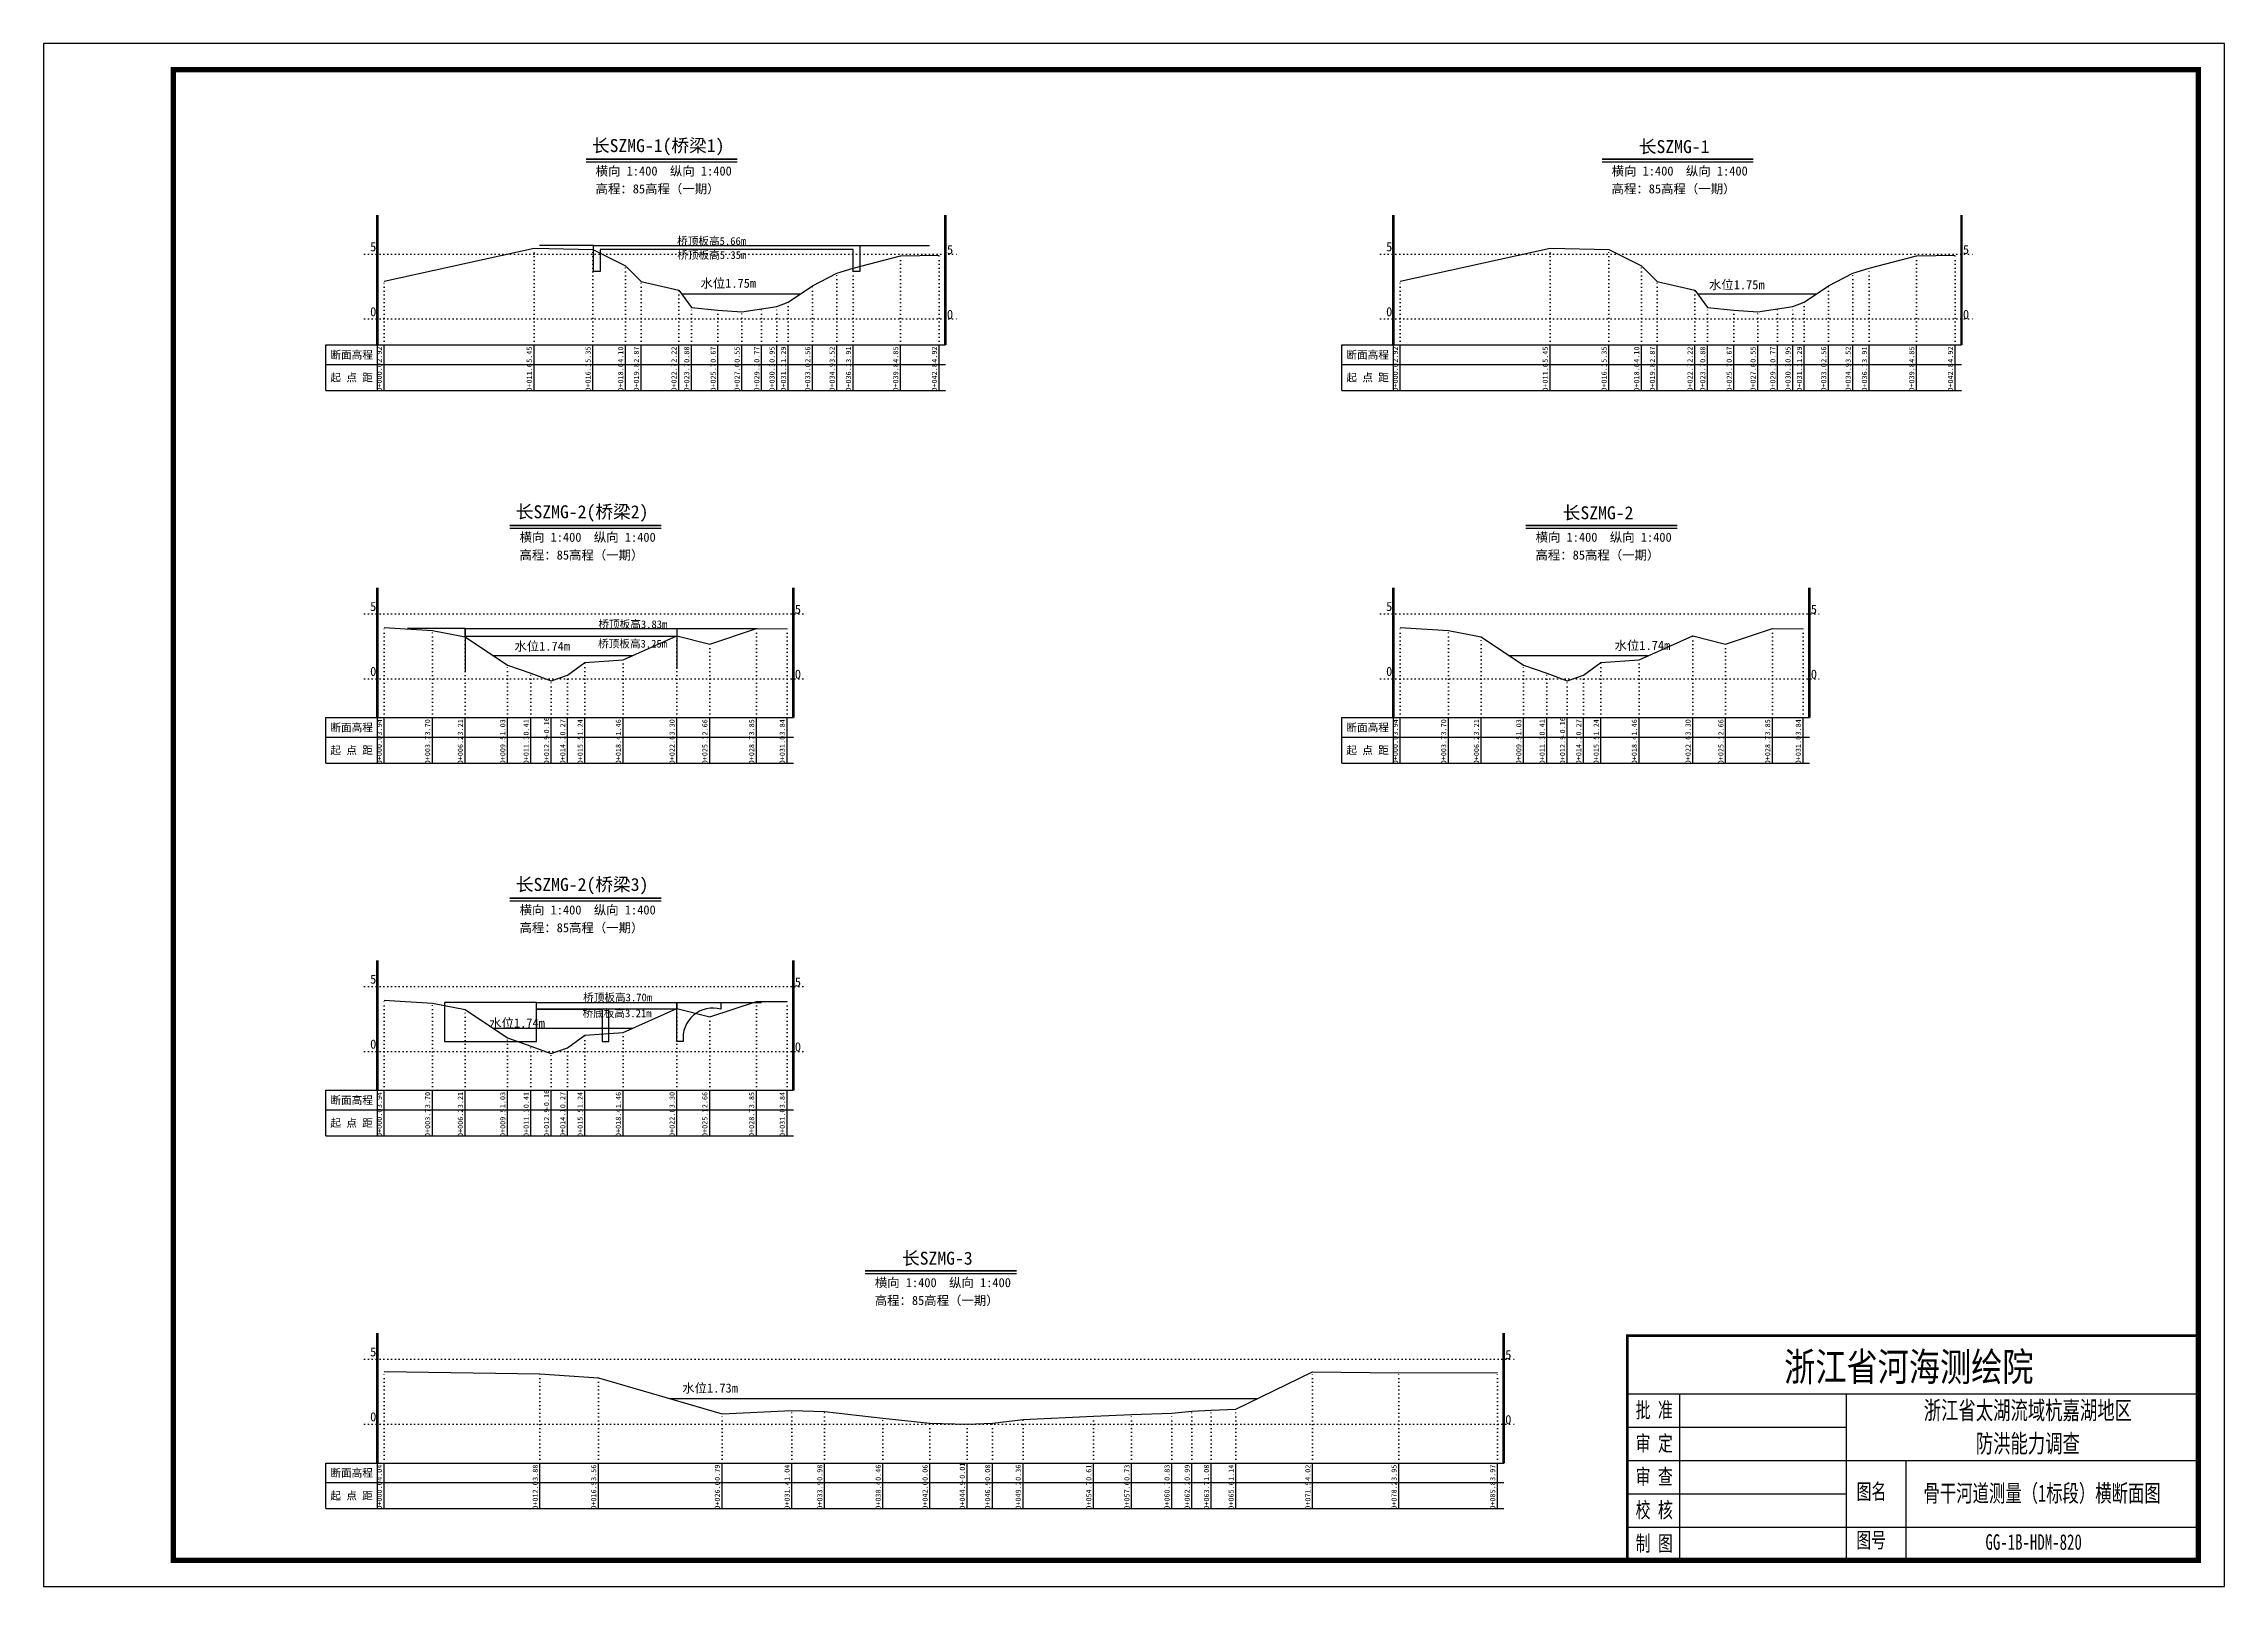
# Model space of a CAD drawing. Header units: millimetres. Extents: x 519117 to 520888, y 3371934 to 3372231.
# Drawn here: x 519116.5 to 519536.5, y 3371934.1 to 3372231.1 of the extents above; entities that cross this region are included whole.
import ezdxf
from ezdxf.enums import TextEntityAlignment as Align

# ---------------------------------------------------------------- set-up
doc = ezdxf.new("R2010")
doc.units = ezdxf.units.MM
doc.header["$LTSCALE"] = 0.4
doc.header["$MEASUREMENT"] = 0
doc.linetypes.add('X4', pattern=[1.6, 0, -1.6])
for name, color, linetype in [('DMX', 1, 'Continuous'), ('TEXT', 7, 'Continuous'), ('zdm1', 5, 'Continuous'), ('ZDMT5', 3, 'Continuous'), ('图框', 7, 'Continuous'), ('断面名称', 5, 'Continuous'), ('桥梁', 7, 'Continuous'), ('比例尺', 3, 'Continuous'), ('水位', 7, 'Continuous')]:
    doc.layers.add(name, color=color, linetype=linetype)
doc.styles.add('HDM', font='fangsong_GB2312.ttf')
doc.styles.add('tk2', font='', dxfattribs={"width": 0.8})
doc.styles.get('tk2').set_extended_font_data('SimSun')

msp = doc.modelspace()

# ---------------------------------------------------------------- linework, layer by layer
at = {"lineweight": 100, "const_width": 0.5}
msp.add_lwpolyline([(519531.53, 3371982.35), (519421.53, 3371982.35), (519421.53, 3371939.06), (519531.53, 3371939.06), (519531.53, 3371982.35)], dxfattribs=at)
at = {"layer": 'DMX', "linetype": 'Continuous', "flags": 128}
for points in [[(519182.11, 3372185.36), (519210.98, 3372191.69), (519222.31, 3372191.44), (519228.58, 3372188.31), (519231.61, 3372185.24), (519238.86, 3372183.61), (519241.31, 3372180.26), (519246.41, 3372179.74), (519251.01, 3372179.44), (519254.81, 3372179.99), (519257.73, 3372180.44), (519259.93, 3372181.29), (519264.61, 3372184.46), (519269.31, 3372186.86), (519272.46, 3372187.84), (519281.56, 3372190.19), (519289.01, 3372190.36)], [(519377.78, 3372185.36), (519406.66, 3372191.69), (519417.98, 3372191.44), (519424.26, 3372188.31), (519427.28, 3372185.24), (519434.53, 3372183.61), (519436.98, 3372180.26), (519442.08, 3372179.74), (519446.68, 3372179.44), (519450.48, 3372179.99), (519453.41, 3372180.44), (519455.61, 3372181.29), (519460.28, 3372184.46), (519464.98, 3372186.86), (519468.13, 3372187.84), (519477.23, 3372190.19), (519484.68, 3372190.36)], [(519182.11, 3372118.66), (519191.41, 3372118.06), (519197.71, 3372116.84), (519205.88, 3372111.39), (519210.38, 3372109.84), (519214.31, 3372108.41), (519217.43, 3372109.49), (519220.78, 3372111.91), (519228.13, 3372112.46), (519238.48, 3372117.06), (519244.81, 3372115.46), (519253.81, 3372118.44), (519259.71, 3372118.41)], [(519377.78, 3372118.66), (519387.08, 3372118.06), (519393.38, 3372116.84), (519401.56, 3372111.39), (519406.06, 3372109.84), (519409.98, 3372108.41), (519413.11, 3372109.49), (519416.46, 3372111.91), (519423.81, 3372112.46), (519434.16, 3372117.06), (519440.48, 3372115.46), (519449.48, 3372118.44), (519455.38, 3372118.41)], [(519182.11, 3372046.91), (519191.41, 3372046.31), (519197.71, 3372045.09), (519205.88, 3372039.64), (519210.38, 3372038.09), (519214.31, 3372036.66), (519217.43, 3372037.74), (519220.78, 3372040.16), (519228.13, 3372040.71), (519238.48, 3372045.31), (519244.81, 3372043.71), (519253.81, 3372046.69), (519259.71, 3372046.66)], [(519182.11, 3371975.41), (519212.13, 3371975.01), (519223.38, 3371974.21), (519247.21, 3371967.29), (519260.63, 3371967.91), (519266.93, 3371967.76), (519278.18, 3371966.46), (519287.21, 3371965.46), (519294.38, 3371965.29), (519299.26, 3371965.51), (519305.16, 3371966.21), (519318.76, 3371966.84), (519326.08, 3371967.14), (519333.81, 3371967.39), (519337.68, 3371967.79), (519341.41, 3371968.01), (519346.16, 3371968.16), (519360.93, 3371975.36), (519377.53, 3371975.19), (519396.53, 3371975.24)]]:
    msp.add_lwpolyline(points, dxfattribs=at)
at = {"layer": 'TEXT', "color": 0}
for p, q in [((519421.53, 3371971.15, 0), (519531.53, 3371971.15, 0)), ((519431.62, 3371971.15, 0), (519431.62, 3371945.48, 0)), ((519463.7, 3371971.15, 0), (519463.7, 3371945.48, 0)), ((519421.53, 3371964.73, 0), (519463.7, 3371964.73, 0)), ((519421.53, 3371958.31, 0), (519463.7, 3371958.31, 0)), ((519463.7, 3371958.31, 0), (519531.53, 3371958.31, 0)), ((519475.18, 3371958.31, 0), (519475.18, 3371939.06, 0)), ((519421.53, 3371951.9, 0), (519463.7, 3371951.9, 0)), ((519421.53, 3371945.48, 0), (519531.53, 3371945.48, 0)), ((519431.62, 3371945.48, 0), (519431.62, 3371939.06, 0)), ((519463.7, 3371945.48, 0), (519463.7, 3371939.06, 0))]:
    msp.add_line(p, q, dxfattribs=at)
at = {"layer": 'zdm1', "linetype": 'Continuous'}
for p, q in [((519180.73, 3372173.06), (519180.73, 3372198.06)), ((519180.98, 3372173.06), (519180.98, 3372198.06)), ((519290.13, 3372173.06), (519290.13, 3372198.06)), ((519290.38, 3372173.06), (519290.38, 3372198.06)), ((519376.41, 3372173.06), (519376.41, 3372198.06)), ((519376.66, 3372173.06), (519376.66, 3372198.06)), ((519485.81, 3372173.06), (519485.81, 3372198.06)), ((519486.06, 3372173.06), (519486.06, 3372198.06)), ((519170.86, 3372173.06), (519182.11, 3372173.06)), ((519170.86, 3372164.31), (519170.86, 3372173.06)), ((519180.86, 3372164.31), (519180.86, 3372173.06)), ((519182.11, 3372173.06), (519290.26, 3372173.06)), ((519366.53, 3372164.31), (519366.53, 3372173.06)), ((519366.53, 3372173.06), (519377.78, 3372173.06)), ((519376.53, 3372164.31), (519376.53, 3372173.06)), ((519377.78, 3372173.06), (519485.93, 3372173.06)), ((519170.86, 3372169.31), (519290.26, 3372169.31)), ((519366.53, 3372169.31), (519485.93, 3372169.31)), ((519170.86, 3372164.31), (519290.26, 3372164.31)), ((519366.53, 3372164.31), (519485.93, 3372164.31)), ((519180.73, 3372101.31), (519180.73, 3372126.31)), ((519180.98, 3372101.31), (519180.98, 3372126.31)), ((519260.83, 3372101.31), (519260.83, 3372126.31)), ((519261.08, 3372101.31), (519261.08, 3372126.31)), ((519376.41, 3372101.31), (519376.41, 3372126.31)), ((519376.66, 3372101.31), (519376.66, 3372126.31)), ((519456.51, 3372101.31), (519456.51, 3372126.31)), ((519456.76, 3372101.31), (519456.76, 3372126.31)), ((519170.86, 3372101.31), (519182.11, 3372101.31)), ((519170.86, 3372092.56), (519170.86, 3372101.31)), ((519180.86, 3372092.56), (519180.86, 3372101.31)), ((519182.11, 3372101.31), (519260.96, 3372101.31)), ((519366.53, 3372092.56), (519366.53, 3372101.31)), ((519366.53, 3372101.31), (519377.78, 3372101.31)), ((519376.53, 3372092.56), (519376.53, 3372101.31)), ((519377.78, 3372101.31), (519456.63, 3372101.31)), ((519170.86, 3372097.56), (519260.96, 3372097.56)), ((519366.53, 3372097.56), (519456.63, 3372097.56)), ((519170.86, 3372092.56), (519260.96, 3372092.56)), ((519366.53, 3372092.56), (519456.63, 3372092.56)), ((519180.73, 3372029.56), (519180.73, 3372054.56)), ((519180.98, 3372029.56), (519180.98, 3372054.56)), ((519260.83, 3372029.56), (519260.83, 3372054.56)), ((519261.08, 3372029.56), (519261.08, 3372054.56)), ((519170.86, 3372029.56), (519182.11, 3372029.56)), ((519170.86, 3372020.81), (519170.86, 3372029.56)), ((519180.86, 3372020.81), (519180.86, 3372029.56)), ((519182.11, 3372029.56), (519260.96, 3372029.56)), ((519170.86, 3372025.81), (519260.96, 3372025.81)), ((519170.86, 3372020.81), (519260.96, 3372020.81)), ((519180.73, 3371957.81), (519180.73, 3371982.81)), ((519180.98, 3371957.81), (519180.98, 3371982.81)), ((519397.66, 3371957.81), (519397.66, 3371982.81)), ((519397.91, 3371957.81), (519397.91, 3371982.81)), ((519170.86, 3371949.06), (519170.86, 3371957.81)), ((519170.86, 3371957.81), (519182.11, 3371957.81)), ((519180.86, 3371949.06), (519180.86, 3371957.81)), ((519182.11, 3371957.81), (519397.78, 3371957.81)), ((519170.86, 3371954.06), (519397.78, 3371954.06)), ((519170.86, 3371949.06), (519397.78, 3371949.06))]:
    msp.add_line(p, q, dxfattribs=at)
at = {"layer": 'zdm1', "linetype": 'X4'}
for p, q in [((519178.36, 3372190.56), (519292.76, 3372190.56)), ((519374.03, 3372190.56), (519488.43, 3372190.56)), ((519178.36, 3372178.06), (519292.76, 3372178.06)), ((519374.03, 3372178.06), (519488.43, 3372178.06)), ((519178.36, 3372121.31), (519263.46, 3372121.31)), ((519374.03, 3372121.31), (519459.13, 3372121.31)), ((519178.36, 3372108.81), (519263.46, 3372108.81)), ((519374.03, 3372108.81), (519459.13, 3372108.81)), ((519178.36, 3372049.56), (519263.46, 3372049.56)), ((519178.36, 3372037.06), (519263.46, 3372037.06)), ((519178.36, 3371977.81), (519400.28, 3371977.81)), ((519178.36, 3371965.31), (519400.28, 3371965.31))]:
    msp.add_line(p, q, dxfattribs=at)
at = {"layer": 'zdm1', "linetype": 'Continuous', "flags": 128}
for points in [[(519180.86, 3372195.56, 0.25, 0.25, 0), (519180.86, 3372198.06, 0.25, 0.25, 0)], [(519290.26, 3372195.56, 0.25, 0.25, 0), (519290.26, 3372198.06, 0.25, 0.25, 0)], [(519376.53, 3372195.56, 0.25, 0.25, 0), (519376.53, 3372198.06, 0.25, 0.25, 0)], [(519485.93, 3372195.56, 0.25, 0.25, 0), (519485.93, 3372198.06, 0.25, 0.25, 0)], [(519180.86, 3372190.56, 0.25, 0.25, 0), (519180.86, 3372193.06, 0.25, 0.25, 0)], [(519290.26, 3372190.56, 0.25, 0.25, 0), (519290.26, 3372193.06, 0.25, 0.25, 0)], [(519376.53, 3372190.56, 0.25, 0.25, 0), (519376.53, 3372193.06, 0.25, 0.25, 0)], [(519485.93, 3372190.56, 0.25, 0.25, 0), (519485.93, 3372193.06, 0.25, 0.25, 0)], [(519180.86, 3372185.56, 0.25, 0.25, 0), (519180.86, 3372188.06, 0.25, 0.25, 0)], [(519290.26, 3372185.56, 0.25, 0.25, 0), (519290.26, 3372188.06, 0.25, 0.25, 0)], [(519376.53, 3372185.56, 0.25, 0.25, 0), (519376.53, 3372188.06, 0.25, 0.25, 0)], [(519485.93, 3372185.56, 0.25, 0.25, 0), (519485.93, 3372188.06, 0.25, 0.25, 0)], [(519180.86, 3372180.56, 0.25, 0.25, 0), (519180.86, 3372183.06, 0.25, 0.25, 0)], [(519290.26, 3372180.56, 0.25, 0.25, 0), (519290.26, 3372183.06, 0.25, 0.25, 0)], [(519376.53, 3372180.56, 0.25, 0.25, 0), (519376.53, 3372183.06, 0.25, 0.25, 0)], [(519485.93, 3372180.56, 0.25, 0.25, 0), (519485.93, 3372183.06, 0.25, 0.25, 0)], [(519180.86, 3372175.56, 0.25, 0.25, 0), (519180.86, 3372178.06, 0.25, 0.25, 0)], [(519290.26, 3372175.56, 0.25, 0.25, 0), (519290.26, 3372178.06, 0.25, 0.25, 0)], [(519376.53, 3372175.56, 0.25, 0.25, 0), (519376.53, 3372178.06, 0.25, 0.25, 0)], [(519485.93, 3372175.56, 0.25, 0.25, 0), (519485.93, 3372178.06, 0.25, 0.25, 0)], [(519180.86, 3372123.81, 0.25, 0.25, 0), (519180.86, 3372126.31, 0.25, 0.25, 0)], [(519260.96, 3372123.81, 0.25, 0.25, 0), (519260.96, 3372126.31, 0.25, 0.25, 0)], [(519376.53, 3372123.81, 0.25, 0.25, 0), (519376.53, 3372126.31, 0.25, 0.25, 0)], [(519456.63, 3372123.81, 0.25, 0.25, 0), (519456.63, 3372126.31, 0.25, 0.25, 0)], [(519180.86, 3372118.81, 0.25, 0.25, 0), (519180.86, 3372121.31, 0.25, 0.25, 0)], [(519260.96, 3372118.81, 0.25, 0.25, 0), (519260.96, 3372121.31, 0.25, 0.25, 0)], [(519376.53, 3372118.81, 0.25, 0.25, 0), (519376.53, 3372121.31, 0.25, 0.25, 0)], [(519456.63, 3372118.81, 0.25, 0.25, 0), (519456.63, 3372121.31, 0.25, 0.25, 0)], [(519180.86, 3372113.81, 0.25, 0.25, 0), (519180.86, 3372116.31, 0.25, 0.25, 0)], [(519260.96, 3372113.81, 0.25, 0.25, 0), (519260.96, 3372116.31, 0.25, 0.25, 0)], [(519376.53, 3372113.81, 0.25, 0.25, 0), (519376.53, 3372116.31, 0.25, 0.25, 0)], [(519456.63, 3372113.81, 0.25, 0.25, 0), (519456.63, 3372116.31, 0.25, 0.25, 0)], [(519180.86, 3372108.81, 0.25, 0.25, 0), (519180.86, 3372111.31, 0.25, 0.25, 0)], [(519260.96, 3372108.81, 0.25, 0.25, 0), (519260.96, 3372111.31, 0.25, 0.25, 0)], [(519376.53, 3372108.81, 0.25, 0.25, 0), (519376.53, 3372111.31, 0.25, 0.25, 0)], [(519456.63, 3372108.81, 0.25, 0.25, 0), (519456.63, 3372111.31, 0.25, 0.25, 0)], [(519180.86, 3372103.81, 0.25, 0.25, 0), (519180.86, 3372106.31, 0.25, 0.25, 0)], [(519260.96, 3372103.81, 0.25, 0.25, 0), (519260.96, 3372106.31, 0.25, 0.25, 0)], [(519376.53, 3372103.81, 0.25, 0.25, 0), (519376.53, 3372106.31, 0.25, 0.25, 0)], [(519456.63, 3372103.81, 0.25, 0.25, 0), (519456.63, 3372106.31, 0.25, 0.25, 0)], [(519180.86, 3372052.06, 0.25, 0.25, 0), (519180.86, 3372054.56, 0.25, 0.25, 0)], [(519260.96, 3372052.06, 0.25, 0.25, 0), (519260.96, 3372054.56, 0.25, 0.25, 0)], [(519180.86, 3372047.06, 0.25, 0.25, 0), (519180.86, 3372049.56, 0.25, 0.25, 0)], [(519260.96, 3372047.06, 0.25, 0.25, 0), (519260.96, 3372049.56, 0.25, 0.25, 0)], [(519180.86, 3372042.06, 0.25, 0.25, 0), (519180.86, 3372044.56, 0.25, 0.25, 0)], [(519260.96, 3372042.06, 0.25, 0.25, 0), (519260.96, 3372044.56, 0.25, 0.25, 0)], [(519180.86, 3372037.06, 0.25, 0.25, 0), (519180.86, 3372039.56, 0.25, 0.25, 0)], [(519260.96, 3372037.06, 0.25, 0.25, 0), (519260.96, 3372039.56, 0.25, 0.25, 0)], [(519180.86, 3372032.06, 0.25, 0.25, 0), (519180.86, 3372034.56, 0.25, 0.25, 0)], [(519260.96, 3372032.06, 0.25, 0.25, 0), (519260.96, 3372034.56, 0.25, 0.25, 0)], [(519180.86, 3371980.31, 0.25, 0.25, 0), (519180.86, 3371982.81, 0.25, 0.25, 0)], [(519397.78, 3371980.31, 0.25, 0.25, 0), (519397.78, 3371982.81, 0.25, 0.25, 0)], [(519180.86, 3371975.31, 0.25, 0.25, 0), (519180.86, 3371977.81, 0.25, 0.25, 0)], [(519397.78, 3371975.31, 0.25, 0.25, 0), (519397.78, 3371977.81, 0.25, 0.25, 0)], [(519180.86, 3371970.31, 0.25, 0.25, 0), (519180.86, 3371972.81, 0.25, 0.25, 0)], [(519397.78, 3371970.31, 0.25, 0.25, 0), (519397.78, 3371972.81, 0.25, 0.25, 0)], [(519180.86, 3371965.31, 0.25, 0.25, 0), (519180.86, 3371967.81, 0.25, 0.25, 0)], [(519397.78, 3371965.31, 0.25, 0.25, 0), (519397.78, 3371967.81, 0.25, 0.25, 0)], [(519180.86, 3371960.31, 0.25, 0.25, 0), (519180.86, 3371962.81, 0.25, 0.25, 0)], [(519397.78, 3371960.31, 0.25, 0.25, 0), (519397.78, 3371962.81, 0.25, 0.25, 0)]]:
    msp.add_lwpolyline(points, format="xyseb", dxfattribs=at)
at = {"layer": 'ZDMT5', "linetype": 'X4'}
for p, q in [((519210.98, 3372173.06), (519210.98, 3372191.69)), ((519222.31, 3372173.06), (519222.31, 3372191.44)), ((519281.56, 3372173.06), (519281.56, 3372190.19)), ((519289.01, 3372173.06), (519289.01, 3372190.36)), ((519406.66, 3372173.06), (519406.66, 3372191.69)), ((519417.98, 3372173.06), (519417.98, 3372191.44)), ((519477.23, 3372173.06), (519477.23, 3372190.19)), ((519484.68, 3372173.06), (519484.68, 3372190.36)), ((519182.11, 3372173.06), (519182.11, 3372185.36)), ((519228.58, 3372173.06), (519228.58, 3372188.31)), ((519231.61, 3372173.06), (519231.61, 3372185.24)), ((519264.61, 3372173.06), (519264.61, 3372184.46)), ((519269.31, 3372173.06), (519269.31, 3372186.86)), ((519272.46, 3372173.06), (519272.46, 3372187.84)), ((519377.78, 3372173.06), (519377.78, 3372185.36)), ((519424.26, 3372173.06), (519424.26, 3372188.31)), ((519427.28, 3372173.06), (519427.28, 3372185.24)), ((519460.28, 3372173.06), (519460.28, 3372184.46)), ((519464.98, 3372173.06), (519464.98, 3372186.86)), ((519468.13, 3372173.06), (519468.13, 3372187.84)), ((519238.86, 3372173.06), (519238.86, 3372183.61)), ((519241.31, 3372173.06), (519241.31, 3372180.26)), ((519257.73, 3372173.06), (519257.73, 3372180.44)), ((519259.93, 3372173.06), (519259.93, 3372181.29)), ((519434.53, 3372173.06), (519434.53, 3372183.61)), ((519436.98, 3372173.06), (519436.98, 3372180.26)), ((519453.41, 3372173.06), (519453.41, 3372180.44)), ((519455.61, 3372173.06), (519455.61, 3372181.29)), ((519246.41, 3372173.06), (519246.41, 3372179.74)), ((519251.01, 3372173.06), (519251.01, 3372179.44)), ((519254.81, 3372173.06), (519254.81, 3372179.99)), ((519442.08, 3372173.06), (519442.08, 3372179.74)), ((519446.68, 3372173.06), (519446.68, 3372179.44)), ((519450.48, 3372173.06), (519450.48, 3372179.99)), ((519182.11, 3372101.31), (519182.11, 3372118.66)), ((519191.41, 3372101.31), (519191.41, 3372118.06)), ((519238.48, 3372101.31), (519238.48, 3372117.06)), ((519253.81, 3372101.31), (519253.81, 3372118.44)), ((519259.71, 3372101.31), (519259.71, 3372118.41)), ((519377.78, 3372101.31), (519377.78, 3372118.66)), ((519387.08, 3372101.31), (519387.08, 3372118.06)), ((519434.16, 3372101.31), (519434.16, 3372117.06)), ((519449.48, 3372101.31), (519449.48, 3372118.44)), ((519455.38, 3372101.31), (519455.38, 3372118.41)), ((519197.71, 3372101.31), (519197.71, 3372116.84)), ((519244.81, 3372101.31), (519244.81, 3372115.46)), ((519393.38, 3372101.31), (519393.38, 3372116.84)), ((519440.48, 3372101.31), (519440.48, 3372115.46)), ((519205.88, 3372101.31), (519205.88, 3372111.39)), ((519210.38, 3372101.31), (519210.38, 3372109.84)), ((519217.43, 3372101.31), (519217.43, 3372109.49)), ((519220.78, 3372101.31), (519220.78, 3372111.91)), ((519228.13, 3372101.31), (519228.13, 3372112.46)), ((519401.56, 3372101.31), (519401.56, 3372111.39)), ((519406.06, 3372101.31), (519406.06, 3372109.84)), ((519413.11, 3372101.31), (519413.11, 3372109.49)), ((519416.46, 3372101.31), (519416.46, 3372111.91)), ((519423.81, 3372101.31), (519423.81, 3372112.46)), ((519214.31, 3372101.31), (519214.31, 3372108.41)), ((519409.98, 3372101.31), (519409.98, 3372108.41)), ((519182.11, 3372029.56), (519182.11, 3372046.91)), ((519191.41, 3372029.56), (519191.41, 3372046.31)), ((519253.81, 3372029.56), (519253.81, 3372046.69)), ((519259.71, 3372029.56), (519259.71, 3372046.66)), ((519197.71, 3372029.56), (519197.71, 3372045.09)), ((519238.48, 3372029.56), (519238.48, 3372045.31)), ((519244.81, 3372029.56), (519244.81, 3372043.71)), ((519205.88, 3372029.56), (519205.88, 3372039.64)), ((519210.38, 3372029.56), (519210.38, 3372038.09)), ((519217.43, 3372029.56), (519217.43, 3372037.74)), ((519220.78, 3372029.56), (519220.78, 3372040.16)), ((519228.13, 3372029.56), (519228.13, 3372040.71)), ((519214.31, 3372029.56), (519214.31, 3372036.66)), ((519182.11, 3371957.81), (519182.11, 3371975.41)), ((519212.13, 3371957.81), (519212.13, 3371975.01)), ((519223.38, 3371957.81), (519223.38, 3371974.21)), ((519360.93, 3371957.81), (519360.93, 3371975.36)), ((519377.53, 3371957.81), (519377.53, 3371975.19)), ((519396.53, 3371957.81), (519396.53, 3371975.24)), ((519247.21, 3371957.81), (519247.21, 3371967.29)), ((519260.63, 3371957.81), (519260.63, 3371967.91)), ((519266.93, 3371957.81), (519266.93, 3371967.76)), ((519278.18, 3371957.81), (519278.18, 3371966.46)), ((519305.16, 3371957.81), (519305.16, 3371966.21)), ((519318.76, 3371957.81), (519318.76, 3371966.84)), ((519326.08, 3371957.81), (519326.08, 3371967.14)), ((519333.81, 3371957.81), (519333.81, 3371967.39)), ((519337.68, 3371957.81), (519337.68, 3371967.79)), ((519341.41, 3371957.81), (519341.41, 3371968.01)), ((519346.16, 3371957.81), (519346.16, 3371968.16)), ((519287.21, 3371957.81), (519287.21, 3371965.46)), ((519294.38, 3371957.81), (519294.38, 3371965.29)), ((519299.26, 3371957.81), (519299.26, 3371965.51))]:
    msp.add_line(p, q, dxfattribs=at)
at = {"layer": 'ZDMT5', "linetype": 'Continuous'}
for p, q in [((519182.11, 3372164.31), (519182.11, 3372173.06)), ((519210.98, 3372164.31), (519210.98, 3372173.06)), ((519222.31, 3372164.31), (519222.31, 3372173.06)), ((519228.58, 3372164.31), (519228.58, 3372173.06)), ((519231.61, 3372164.31), (519231.61, 3372173.06)), ((519238.86, 3372164.31), (519238.86, 3372173.06)), ((519241.31, 3372164.31), (519241.31, 3372173.06)), ((519246.41, 3372164.31), (519246.41, 3372173.06)), ((519251.01, 3372164.31), (519251.01, 3372173.06)), ((519254.81, 3372164.31), (519254.81, 3372173.06)), ((519257.73, 3372164.31), (519257.73, 3372173.06)), ((519259.93, 3372164.31), (519259.93, 3372173.06)), ((519264.61, 3372164.31), (519264.61, 3372173.06)), ((519269.31, 3372164.31), (519269.31, 3372173.06)), ((519272.46, 3372164.31), (519272.46, 3372173.06)), ((519281.56, 3372164.31), (519281.56, 3372173.06)), ((519289.01, 3372164.31), (519289.01, 3372173.06)), ((519377.78, 3372164.31), (519377.78, 3372173.06)), ((519406.66, 3372164.31), (519406.66, 3372173.06)), ((519417.98, 3372164.31), (519417.98, 3372173.06)), ((519424.26, 3372164.31), (519424.26, 3372173.06)), ((519427.28, 3372164.31), (519427.28, 3372173.06)), ((519434.53, 3372164.31), (519434.53, 3372173.06)), ((519436.98, 3372164.31), (519436.98, 3372173.06)), ((519442.08, 3372164.31), (519442.08, 3372173.06)), ((519446.68, 3372164.31), (519446.68, 3372173.06)), ((519450.48, 3372164.31), (519450.48, 3372173.06)), ((519453.41, 3372164.31), (519453.41, 3372173.06)), ((519455.61, 3372164.31), (519455.61, 3372173.06)), ((519460.28, 3372164.31), (519460.28, 3372173.06)), ((519464.98, 3372164.31), (519464.98, 3372173.06)), ((519468.13, 3372164.31), (519468.13, 3372173.06)), ((519477.23, 3372164.31), (519477.23, 3372173.06)), ((519484.68, 3372164.31), (519484.68, 3372173.06)), ((519182.11, 3372092.56), (519182.11, 3372101.31)), ((519191.41, 3372092.56), (519191.41, 3372101.31)), ((519197.71, 3372092.56), (519197.71, 3372101.31)), ((519205.88, 3372092.56), (519205.88, 3372101.31)), ((519210.38, 3372092.56), (519210.38, 3372101.31)), ((519214.31, 3372092.56), (519214.31, 3372101.31)), ((519217.43, 3372092.56), (519217.43, 3372101.31)), ((519220.78, 3372092.56), (519220.78, 3372101.31)), ((519228.13, 3372092.56), (519228.13, 3372101.31)), ((519238.48, 3372092.56), (519238.48, 3372101.31)), ((519244.81, 3372092.56), (519244.81, 3372101.31)), ((519253.81, 3372092.56), (519253.81, 3372101.31)), ((519259.71, 3372092.56), (519259.71, 3372101.31)), ((519377.78, 3372092.56), (519377.78, 3372101.31)), ((519387.08, 3372092.56), (519387.08, 3372101.31)), ((519393.38, 3372092.56), (519393.38, 3372101.31)), ((519401.56, 3372092.56), (519401.56, 3372101.31)), ((519406.06, 3372092.56), (519406.06, 3372101.31)), ((519409.98, 3372092.56), (519409.98, 3372101.31)), ((519413.11, 3372092.56), (519413.11, 3372101.31)), ((519416.46, 3372092.56), (519416.46, 3372101.31)), ((519423.81, 3372092.56), (519423.81, 3372101.31)), ((519434.16, 3372092.56), (519434.16, 3372101.31)), ((519440.48, 3372092.56), (519440.48, 3372101.31)), ((519449.48, 3372092.56), (519449.48, 3372101.31)), ((519455.38, 3372092.56), (519455.38, 3372101.31)), ((519182.11, 3372020.81), (519182.11, 3372029.56)), ((519191.41, 3372020.81), (519191.41, 3372029.56)), ((519197.71, 3372020.81), (519197.71, 3372029.56)), ((519205.88, 3372020.81), (519205.88, 3372029.56)), ((519210.38, 3372020.81), (519210.38, 3372029.56)), ((519214.31, 3372020.81), (519214.31, 3372029.56)), ((519217.43, 3372020.81), (519217.43, 3372029.56)), ((519220.78, 3372020.81), (519220.78, 3372029.56)), ((519228.13, 3372020.81), (519228.13, 3372029.56)), ((519238.48, 3372020.81), (519238.48, 3372029.56)), ((519244.81, 3372020.81), (519244.81, 3372029.56)), ((519253.81, 3372020.81), (519253.81, 3372029.56)), ((519259.71, 3372020.81), (519259.71, 3372029.56)), ((519182.11, 3371949.06), (519182.11, 3371957.81)), ((519212.13, 3371949.06), (519212.13, 3371957.81)), ((519223.38, 3371949.06), (519223.38, 3371957.81)), ((519247.21, 3371949.06), (519247.21, 3371957.81)), ((519260.63, 3371949.06), (519260.63, 3371957.81)), ((519266.93, 3371949.06), (519266.93, 3371957.81)), ((519278.18, 3371949.06), (519278.18, 3371957.81)), ((519287.21, 3371949.06), (519287.21, 3371957.81)), ((519294.38, 3371949.06), (519294.38, 3371957.81)), ((519299.26, 3371949.06), (519299.26, 3371957.81)), ((519305.16, 3371949.06), (519305.16, 3371957.81)), ((519318.76, 3371949.06), (519318.76, 3371957.81)), ((519326.08, 3371949.06), (519326.08, 3371957.81)), ((519333.81, 3371949.06), (519333.81, 3371957.81)), ((519337.68, 3371949.06), (519337.68, 3371957.81)), ((519341.41, 3371949.06), (519341.41, 3371957.81)), ((519346.16, 3371949.06), (519346.16, 3371957.81)), ((519360.93, 3371949.06), (519360.93, 3371957.81)), ((519377.53, 3371949.06), (519377.53, 3371957.81)), ((519396.53, 3371949.06), (519396.53, 3371957.81))]:
    msp.add_line(p, q, dxfattribs=at)
at = {"layer": '图框', "flags": 128}
msp.add_lwpolyline([(519116.53, 3371934.06), (519536.53, 3371934.06), (519536.53, 3372231.06), (519116.53, 3372231.06)], close=True, dxfattribs=at)
at = {"layer": '图框', "const_width": 1, "flags": 128}
msp.add_lwpolyline([(519141.53, 3371939.06), (519531.53, 3371939.06), (519531.53, 3372226.06), (519141.53, 3372226.06)], close=True, dxfattribs=at)
at = {"layer": '桥梁', "linetype": 'Continuous', "flags": 128}
for points in [[(519222.46, 3372192.19), (519212.02, 3372192.19)], [(519273.71, 3372192.19), (519287.17, 3372192.19)], [(519197.73, 3372118.44), (519186.6, 3372118.44)], [(519197.73, 3372118.44), (519197.73, 3372110.09)], [(519238.48, 3372118.44), (519238.48, 3372110.68)], [(519238.48, 3372118.44), (519254.04, 3372118.44)], [(519211.48, 3372046.44), (519238.48, 3372046.44), (519238.48, 3372045.19), (519211.48, 3372045.19)], [(519246.98, 3372046.44), (519254.82, 3372046.44)], [(519211.48, 3372045.19), (519224.11, 3372045.19), (519224.11, 3372038.94), (519225.36, 3372038.94), (519225.36, 3372045.19)]]:
    msp.add_lwpolyline(points, dxfattribs=at)
for points in [[(519223.71, 3372191.44), (519223.71, 3372187.19), (519222.46, 3372187.19), (519222.46, 3372192.19), (519273.71, 3372192.19), (519273.71, 3372187.19), (519272.46, 3372187.19), (519272.46, 3372191.44)], [(519197.73, 3372118.44), (519238.48, 3372118.44), (519238.48, 3372116.94), (519197.73, 3372116.94)], [(519193.73, 3372038.94), (519211.48, 3372038.94), (519211.48, 3372046.44), (519193.73, 3372046.44)]]:
    msp.add_lwpolyline(points, close=True, dxfattribs=at)
msp.add_lwpolyline([(519239.73, 3372038.94), (519238.48, 3372038.94), (519238.48, 3372046.44), (519246.98, 3372046.44), (519246.98, 3372045.19, 0.533144), (519239.73, 3372038.94)], format="xyb", dxfattribs=at)
at = {"layer": '比例尺', "color": 3, "linetype": 'Continuous', "lineweight": 40}
for p, q in [((519221, 3372208.81), (519250.12, 3372208.81)), ((519416.67, 3372208.81), (519445.79, 3372208.81)), ((519206.35, 3372138.31), (519235.47, 3372138.31)), ((519402.02, 3372138.31), (519431.14, 3372138.31)), ((519206.35, 3372066.56), (519235.47, 3372066.56)), ((519274.76, 3371994.81), (519303.88, 3371994.81))]:
    msp.add_line(p, q, dxfattribs=at)
at = {"layer": '比例尺', "color": 3, "linetype": 'Continuous'}
for p, q in [((519221, 3372208.31), (519250.12, 3372208.31)), ((519416.67, 3372208.31), (519445.79, 3372208.31)), ((519206.35, 3372137.81), (519235.47, 3372137.81)), ((519402.02, 3372137.81), (519431.14, 3372137.81)), ((519206.35, 3372066.06), (519235.47, 3372066.06)), ((519274.76, 3371994.31), (519303.88, 3371994.31))]:
    msp.add_line(p, q, dxfattribs=at)
at = {"layer": '水位', "color": 6, "linetype": 'Continuous', "flags": 128}
for points in [[(519239.41, 3372182.87), (519262.26, 3372182.87)], [(519435.08, 3372182.87), (519457.93, 3372182.87)], [(519203.07, 3372113.26), (519229.93, 3372113.26)], [(519398.75, 3372113.26), (519425.6, 3372113.26)], [(519203.07, 3372041.51), (519229.93, 3372041.51)], [(519237.19, 3371970.2), (519350.34, 3371970.2)]]:
    msp.add_lwpolyline(points, dxfattribs=at)

# ---------------------------------------------------------------- texts
at = {"layer": 'TEXT', "color": 7, "ltscale": 8, "style": 'tk2'}
for tag, p, s, height, width in [('浙江省河海测绘院', (519451.75, 3371973.58, 0), '（单位名称）', 5.5, 0.8), ('批 准', (519423.15, 3371966.52, 0), '批准', 3, 0.7), ('审 定', (519423.15, 3371960.1, 0), '审定', 3, 0.7), ('审 查', (519423.15, 3371953.68, 0), '审 查', 3, 0.7), ('图名', (519465.69, 3371950.81, 0), '审查', 3, 0.7), ('校 核', (519423.15, 3371947.27, 0), '校 核', 3, 0.7), ('制 图', (519423.15, 3371940.85, 0), '制 图', 3, 0.7), ('图号', (519465.64, 3371941.48, 0), '图号', 3, 0.7)]:
    msp.add_attdef(tag, p, s, height=height, dxfattribs=dict(at, width=width))
at = {"layer": 'TEXT', "color": 0, "style": 'tk2', "width": 0.7}
for tag, text, height, p in [('浙江省太湖流域杭嘉湖地区', '浙江省太湖流域杭嘉湖地区', 3.5, (519498.68, 3371967.96, -206.67)), ('防洪能力调查', '防洪能力调查', 3.5, (519498.68, 3371961.57, -206.67)), ('骨干河道测量（1标段）横断面图', '骨干河道测量（1标段）横断面图', 3.3, (519501.43, 3371952, -206.67)), ('GG-1B-HDM-820', 'GG-1B-HDM-001', 3, (519499.8, 3371942.6, -206.67))]:
    msp.add_attdef(tag, text=text, height=height, dxfattribs=at).set_placement(p, align=Align.MIDDLE_CENTER)
at = {"layer": 'zdm1', "linetype": 'Continuous', "style": 'HDM'}
for s, p in [('5', (519180.61, 3372190.56)), ('5', (519376.28, 3372190.56)), ('0', (519180.61, 3372178.06)), ('0', (519376.28, 3372178.06)), ('5', (519180.61, 3372121.31)), ('5', (519376.28, 3372121.31)), ('0', (519180.61, 3372108.81)), ('0', (519376.28, 3372108.81)), ('5', (519180.61, 3372049.56)), ('0', (519180.61, 3372037.06)), ('5', (519180.61, 3371977.81)), ('0', (519180.61, 3371965.31))]:
    msp.add_text(s, height=1.75, dxfattribs=at).set_placement(p, align=Align.BOTTOM_RIGHT)
for s, p in [('5', (519290.51, 3372190.56)), ('5', (519486.18, 3372190.56)), ('0', (519290.51, 3372178.06)), ('0', (519486.18, 3372178.06)), ('5', (519261.21, 3372121.31)), ('5', (519456.88, 3372121.31)), ('0', (519261.21, 3372108.81)), ('0', (519456.88, 3372108.81)), ('5', (519261.21, 3372049.56)), ('0', (519261.21, 3372037.06)), ('5', (519398.03, 3371977.81)), ('0', (519398.03, 3371965.31))]:
    msp.add_text(s, height=1.75, dxfattribs=at).set_placement(p)
for s, p in [('断面高程', (519175.86, 3372171.19)), ('断面高程', (519371.53, 3372171.19)), ('起 点 距', (519175.86, 3372166.81)), ('起 点 距', (519371.53, 3372166.81)), ('断面高程', (519175.86, 3372099.44)), ('断面高程', (519371.53, 3372099.44)), ('起 点 距', (519175.86, 3372095.06)), ('起 点 距', (519371.53, 3372095.06)), ('断面高程', (519175.86, 3372027.69)), ('起 点 距', (519175.86, 3372023.31)), ('断面高程', (519175.86, 3371955.94)), ('起 点 距', (519175.86, 3371951.56))]:
    msp.add_text(s, height=1.5, dxfattribs=at).set_placement(p, align=Align.MIDDLE)
at = {"layer": 'ZDMT5', "linetype": 'Continuous', "style": 'HDM'}
for s, p in [('2.92', (519181.98, 3372171.19)), ('5.45', (519210.86, 3372171.19)), ('5.35', (519222.18, 3372171.19)), ('4.10', (519228.46, 3372171.19)), ('2.87', (519231.48, 3372171.19)), ('2.22', (519238.73, 3372171.19)), ('0.88', (519241.18, 3372171.19)), ('0.67', (519246.28, 3372171.19)), ('0.55', (519250.88, 3372171.19)), ('0.77', (519254.68, 3372171.19)), ('0.95', (519257.61, 3372171.19)), ('1.29', (519259.81, 3372171.19)), ('2.56', (519264.48, 3372171.19)), ('3.52', (519269.18, 3372171.19)), ('3.91', (519272.33, 3372171.19)), ('4.85', (519281.43, 3372171.19)), ('4.92', (519288.88, 3372171.19)), ('2.92', (519377.66, 3372171.19)), ('5.45', (519406.53, 3372171.19)), ('5.35', (519417.86, 3372171.19)), ('4.10', (519424.13, 3372171.19)), ('2.87', (519427.16, 3372171.19)), ('2.22', (519434.41, 3372171.19)), ('0.88', (519436.86, 3372171.19)), ('0.67', (519441.96, 3372171.19)), ('0.55', (519446.56, 3372171.19)), ('0.77', (519450.36, 3372171.19)), ('0.95', (519453.28, 3372171.19)), ('1.29', (519455.48, 3372171.19)), ('2.56', (519460.16, 3372171.19)), ('3.52', (519464.86, 3372171.19)), ('3.91', (519468.01, 3372171.19)), ('4.85', (519477.11, 3372171.19)), ('4.92', (519484.56, 3372171.19)), ('0+000.0', (519181.98, 3372166.81)), ('0+011.6', (519210.86, 3372166.81)), ('0+016.1', (519222.18, 3372166.81)), ('0+018.6', (519228.46, 3372166.81)), ('0+019.8', (519231.48, 3372166.81)), ('0+022.7', (519238.73, 3372166.81)), ('0+023.7', (519241.18, 3372166.81)), ('0+025.7', (519246.28, 3372166.81)), ('0+027.6', (519250.88, 3372166.81)), ('0+029.1', (519254.68, 3372166.81)), ('0+030.3', (519257.61, 3372166.81)), ('0+031.1', (519259.81, 3372166.81)), ('0+033.0', (519264.48, 3372166.81)), ('0+034.9', (519269.18, 3372166.81)), ('0+036.1', (519272.33, 3372166.81)), ('0+039.8', (519281.43, 3372166.81)), ('0+042.8', (519288.88, 3372166.81)), ('0+000.0', (519377.66, 3372166.81)), ('0+011.6', (519406.53, 3372166.81)), ('0+016.1', (519417.86, 3372166.81)), ('0+018.6', (519424.13, 3372166.81)), ('0+019.8', (519427.16, 3372166.81)), ('0+022.7', (519434.41, 3372166.81)), ('0+023.7', (519436.86, 3372166.81)), ('0+025.7', (519441.96, 3372166.81)), ('0+027.6', (519446.56, 3372166.81)), ('0+029.1', (519450.36, 3372166.81)), ('0+030.3', (519453.28, 3372166.81)), ('0+031.1', (519455.48, 3372166.81)), ('0+033.0', (519460.16, 3372166.81)), ('0+034.9', (519464.86, 3372166.81)), ('0+036.1', (519468.01, 3372166.81)), ('0+039.8', (519477.11, 3372166.81)), ('0+042.8', (519484.56, 3372166.81)), ('3.94', (519181.98, 3372099.44)), ('3.70', (519191.28, 3372099.44)), ('3.21', (519197.58, 3372099.44)), ('1.03', (519205.76, 3372099.44)), ('0.41', (519210.26, 3372099.44)), ('-0.16', (519214.18, 3372099.44)), ('0.27', (519217.31, 3372099.44)), ('1.24', (519220.66, 3372099.44)), ('1.46', (519228.01, 3372099.44)), ('3.30', (519238.36, 3372099.44)), ('2.66', (519244.68, 3372099.44)), ('3.85', (519253.68, 3372099.44)), ('3.84', (519259.58, 3372099.44)), ('3.94', (519377.66, 3372099.44)), ('3.70', (519386.96, 3372099.44)), ('3.21', (519393.26, 3372099.44)), ('1.03', (519401.43, 3372099.44)), ('0.41', (519405.93, 3372099.44)), ('-0.16', (519409.86, 3372099.44)), ('0.27', (519412.98, 3372099.44)), ('1.24', (519416.33, 3372099.44)), ('1.46', (519423.68, 3372099.44)), ('3.30', (519434.03, 3372099.44)), ('2.66', (519440.36, 3372099.44)), ('3.85', (519449.36, 3372099.44)), ('3.84', (519455.26, 3372099.44)), ('0+000.0', (519181.98, 3372095.06)), ('0+003.7', (519191.28, 3372095.06)), ('0+006.2', (519197.58, 3372095.06)), ('0+009.5', (519205.76, 3372095.06)), ('0+011.3', (519210.26, 3372095.06)), ('0+012.9', (519214.18, 3372095.06)), ('0+014.1', (519217.31, 3372095.06)), ('0+015.5', (519220.66, 3372095.06)), ('0+018.4', (519228.01, 3372095.06)), ('0+022.6', (519238.36, 3372095.06)), ('0+025.1', (519244.68, 3372095.06)), ('0+028.7', (519253.68, 3372095.06)), ('0+031.0', (519259.58, 3372095.06)), ('0+000.0', (519377.66, 3372095.06)), ('0+003.7', (519386.96, 3372095.06)), ('0+006.2', (519393.26, 3372095.06)), ('0+009.5', (519401.43, 3372095.06)), ('0+011.3', (519405.93, 3372095.06)), ('0+012.9', (519409.86, 3372095.06)), ('0+014.1', (519412.98, 3372095.06)), ('0+015.5', (519416.33, 3372095.06)), ('0+018.4', (519423.68, 3372095.06)), ('0+022.6', (519434.03, 3372095.06)), ('0+025.1', (519440.36, 3372095.06)), ('0+028.7', (519449.36, 3372095.06)), ('0+031.0', (519455.26, 3372095.06)), ('3.94', (519181.98, 3372027.69)), ('3.70', (519191.28, 3372027.69)), ('3.21', (519197.58, 3372027.69)), ('1.03', (519205.76, 3372027.69)), ('0.41', (519210.26, 3372027.69)), ('-0.16', (519214.18, 3372027.69)), ('0.27', (519217.31, 3372027.69)), ('1.24', (519220.66, 3372027.69)), ('1.46', (519228.01, 3372027.69)), ('3.30', (519238.36, 3372027.69)), ('2.66', (519244.68, 3372027.69)), ('3.85', (519253.68, 3372027.69)), ('3.84', (519259.58, 3372027.69)), ('0+000.0', (519181.98, 3372023.31)), ('0+003.7', (519191.28, 3372023.31)), ('0+006.2', (519197.58, 3372023.31)), ('0+009.5', (519205.76, 3372023.31)), ('0+011.3', (519210.26, 3372023.31)), ('0+012.9', (519214.18, 3372023.31)), ('0+014.1', (519217.31, 3372023.31)), ('0+015.5', (519220.66, 3372023.31)), ('0+018.4', (519228.01, 3372023.31)), ('0+022.6', (519238.36, 3372023.31)), ('0+025.1', (519244.68, 3372023.31)), ('0+028.7', (519253.68, 3372023.31)), ('0+031.0', (519259.58, 3372023.31)), ('-0.01', (519294.26, 3371955.94)), ('4.04', (519181.98, 3371955.94)), ('0+000.0', (519181.98, 3371951.56)), ('3.88', (519212.01, 3371955.94)), ('0+012.0', (519212.01, 3371951.56)), ('3.56', (519223.26, 3371955.94)), ('0+016.5', (519223.26, 3371951.56)), ('0+026.0', (519247.08, 3371951.56)), ('0.79', (519247.08, 3371955.94)), ('1.04', (519260.51, 3371955.94)), ('0+031.4', (519260.51, 3371951.56)), ('0.98', (519266.81, 3371955.94)), ('0+033.9', (519266.81, 3371951.56)), ('0.46', (519278.06, 3371955.94)), ('0+038.4', (519278.06, 3371951.56)), ('0+042.0', (519287.08, 3371951.56)), ('0.06', (519287.08, 3371955.94)), ('0+044.9', (519294.26, 3371951.56)), ('0.08', (519299.13, 3371955.94)), ('0+046.9', (519299.13, 3371951.56)), ('0+049.2', (519305.03, 3371951.56)), ('0.36', (519305.03, 3371955.94)), ('0.61', (519318.63, 3371955.94)), ('0+054.7', (519318.63, 3371951.56)), ('0.73', (519325.96, 3371955.94)), ('0+057.6', (519325.96, 3371951.56)), ('0.83', (519333.68, 3371955.94)), ('0+060.7', (519333.68, 3371951.56)), ('0.99', (519337.56, 3371955.94)), ('0+062.2', (519337.56, 3371951.56)), ('1.08', (519341.28, 3371955.94)), ('0+063.7', (519341.28, 3371951.56)), ('0+065.6', (519346.03, 3371951.56)), ('1.14', (519346.03, 3371955.94)), ('4.02', (519360.81, 3371955.94)), ('0+071.5', (519360.81, 3371951.56)), ('3.95', (519377.41, 3371955.94)), ('0+078.2', (519377.41, 3371951.56)), ('3.97', (519396.41, 3371955.94)), ('0+085.8', (519396.41, 3371951.56))]:
    msp.add_text(s, height=1, rotation=90, dxfattribs=at).set_placement(p, align=Align.BOTTOM_CENTER)
at = {"layer": '断面名称', "color": 5, "linetype": 'Continuous', "style": 'HDM'}
for s, p in [('长SZMG-1(桥梁1)', (519234.89, 3372211.29)), ('长SZMG-1', (519430.56, 3372211.29)), ('长SZMG-2(桥梁2)', (519220.24, 3372140.79)), ('长SZMG-2', (519415.91, 3372140.79)), ('长SZMG-2(桥梁3)', (519220.24, 3372069.04)), ('长SZMG-3', (519288.65, 3371997.29))]:
    msp.add_text(s, height=2.5, dxfattribs=at).set_placement(p, align=Align.MIDDLE)
at = {"layer": '桥梁', "color": 11, "linetype": 'Continuous', "style": 'HDM'}
for s, p in [('桥顶板高5.66m', (519245.18, 3372193.11)), ('桥顶板高5.35m', (519245.22, 3372190.41)), ('桥顶板高3.83m', (519230.02, 3372119.33)), ('桥顶板高3.25m', (519229.95, 3372115.59)), ('桥顶板高3.70m', (519227.08, 3372047.49)), ('桥底板高3.21m', (519226.97, 3372044.43))]:
    msp.add_text(s, height=1.5, dxfattribs=at).set_placement(p, align=Align.MIDDLE)
at = {"layer": '比例尺', "color": 3, "linetype": 'Continuous', "style": 'HDM'}
for s, p in [('横向 1:400  纵向 1:400', (519249.07, 3372205.14)), ('横向 1:400  纵向 1:400', (519444.74, 3372205.14)), ('高程：85高程（一期）', (519246.7, 3372201.71)), ('高程：85高程（一期）', (519442.37, 3372201.71)), ('横向 1:400  纵向 1:400', (519234.42, 3372134.64)), ('横向 1:400  纵向 1:400', (519430.09, 3372134.64)), ('高程：85高程（一期）', (519232.05, 3372131.21)), ('高程：85高程（一期）', (519427.72, 3372131.21)), ('横向 1:400  纵向 1:400', (519234.42, 3372062.89)), ('高程：85高程（一期）', (519232.05, 3372059.46)), ('横向 1:400  纵向 1:400', (519302.83, 3371991.14)), ('高程：85高程（一期）', (519300.46, 3371987.71))]:
    msp.add_text(s, height=1.75, dxfattribs=at).set_placement(p, align=Align.BOTTOM_RIGHT)
at = {"layer": '水位', "color": 6, "linetype": 'Continuous', "style": 'HDM'}
for s, p in [('水位1.75m', (519248.39, 3372184.98)), ('水位1.75m', (519442.62, 3372184.69)), ('水位1.74m', (519212.56, 3372115.11)), ('水位1.74m', (519424.44, 3372115.25)), ('水位1.74m', (519207.7, 3372042.55)), ('水位1.73m', (519244.88, 3371972.28))]:
    msp.add_text(s, height=1.75, dxfattribs=at).set_placement(p, align=Align.MIDDLE)

doc.saveas('drawing.dxf')
